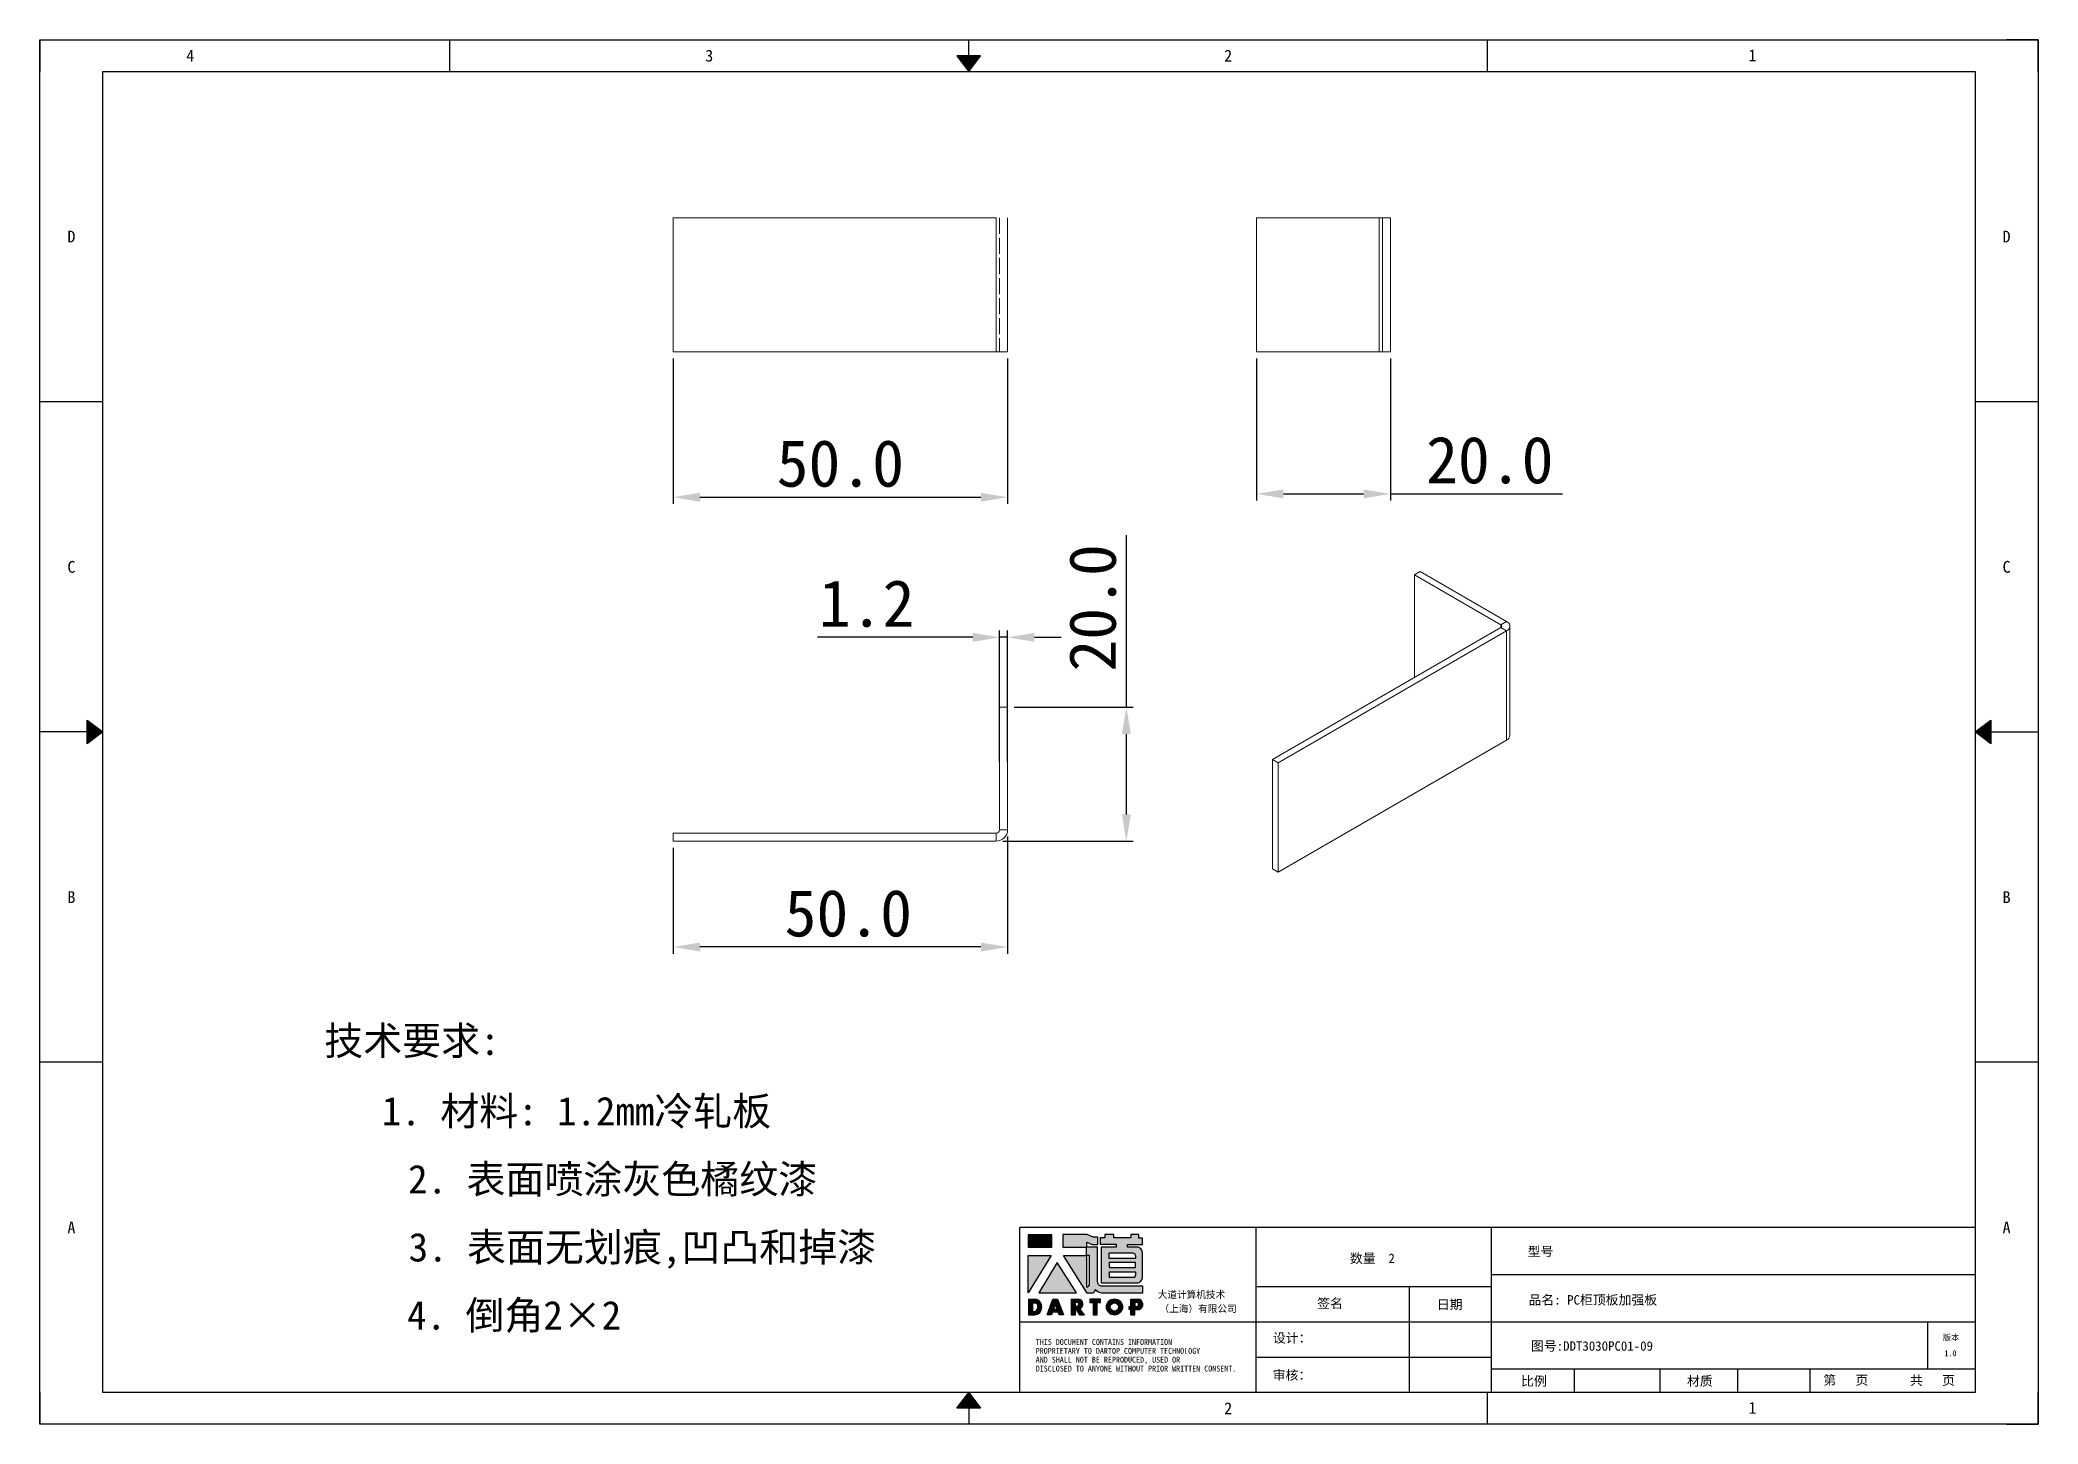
# Model space of a CAD drawing. Header units: millimetres. Extents: x 12436 to 30221, y 8547 to 23793.
# Drawn here: x 29922.8 to 30221.5, y 17317.6 to 17524.4 of the extents above; entities that cross this region are included whole.
import ezdxf
from ezdxf.enums import TextEntityAlignment as Align

# ---------------------------------------------------------------- set-up
doc = ezdxf.new("R2010")
doc.units = ezdxf.units.MM
doc.header["$PDSIZE"] = -1
doc.linetypes.add('ACAD_ISO02W100', pattern=[15, 12, -3])
doc.linetypes.add('DOT', pattern=[0.25, 0, -0.25])
for name, color, linetype in [('4', 7, 'Continuous'), ('FORMAT', 7, 'Continuous'), ('print', 30, 'Continuous'), ('虚线', 6, 'ACAD_ISO02W100')]:
    doc.layers.add(name, color=color, linetype=linetype)
doc.styles.add('Dartop', font='SIMFANG.TTF')
doc.styles.add('HZ', font='SimSun.ttf')
doc.styles.add('hzHT', font='SIMHEI.TTF')
doc.dimstyles.new('副本 (2) ISO-25', dxfattribs={"dimtxt": 7, "dimasz": 4, "dimexe": 1, "dimexo": 1, "dimgap": 1.524, "dimtad": 1, "dimdec": 1, "dimzin": 0, "dimdsep": 46, "dimtxsty": 'Standard', "dimcen": 2.5, "dimclrd": 4, "dimclre": 4, "dimclrt": 4, "dimadec": 0, "dimazin": 0, "dimtfac": 1, "dimtdec": 1, "dimtmove": 0, "dimatfit": 3, "dimfxl": 1, "dimtzin": 0, "dimarcsym": 0})

msp = doc.modelspace()

# ---------------------------------------------------------------- texts
at = {"color": 0}
for s, height, style, p in [('4', 1.763, 'Dartop', (29945.3, 17522.056)), ('3', 1.763, 'Dartop', (30022.869, 17522.056)), ('2', 1.763, 'Dartop', (30100.438, 17522.056)), ('1', 1.763, 'Dartop', (30178.81, 17522.112)), ('D', 1.763, 'Dartop', (29927.534, 17495.024)), ('D', 1.763, 'Dartop', (30216.791, 17495.024)), ('C', 1.763, 'Dartop', (29927.534, 17445.662)), ('C', 1.763, 'Dartop', (30216.791, 17445.662)), ('B', 1.763, 'Dartop', (29927.534, 17396.3)), ('B', 1.763, 'Dartop', (30216.791, 17396.3)), ('A', 1.763, 'Dartop', (29927.534, 17346.938)), ('A', 1.763, 'Dartop', (30216.791, 17346.938)), ('数量  2', 1.4103, 'hzHT', (30121.991, 17342.314)), ('型号', 1.4103, 'hzHT', (30147.127, 17343.35)), ('签名', 1.4103, 'hzHT', (30115.656, 17335.593)), ('日期', 1.4103, 'hzHT', (30133.551, 17335.42)), ('品名: PC柜顶板加强板  ', 1.41035, 'hzHT', (30155.909, 17336.11)), ('图号:DDT3030PC01-09', 1.41035, 'hzHT', (30154.819, 17329.216)), ('版本', 0.8815, 'hzHT', (30208.497, 17330.494)), ('1.0', 0.8815, 'Dartop', (30208.39, 17328.138)), ('比例', 1.4103, 'hzHT', (30146.144, 17323.983)), ('材质', 1.4103, 'hzHT', (30170.94, 17323.983)), ('第   页', 1.4103, 'hzHT', (30192.757, 17324.129)), ('共   页', 1.4103, 'hzHT', (30205.712, 17324.078)), ('2', 1.763, 'Dartop', (30100.438, 17319.906)), ('1', 1.763, 'Dartop', (30178.81, 17319.962))]:
    msp.add_text(s, height=height, dxfattribs=dict(at, style=style)).set_placement(p, align=Align.MIDDLE_CENTER)
at = {"style": 'HZ'}
for s, height, p in [('技术要求:', 4.2717, (29978.438, 17374.85)), ('     1. 材料: 1.2mm冷轧板      ', 4.27174, (30004.492, 17364.328)), ('    2. 表面喷涂灰色橘纹漆', 4.27174, (30002.629, 17354.157)), ('3. 表面无划痕,凹凸和掉漆', 4.27174, (30012.885, 17343.986)), ('4. 倒角2×2         ', 4.27174, (30006.786, 17333.816))]:
    msp.add_text(s, height=height, dxfattribs=at).set_placement(p, align=Align.MIDDLE_CENTER)
at = {"color": 0, "style": 'hzHT'}
for s, height, p in [('设计：', 1.4103, (30107.112, 17329.717)), ('THIS DOCUMENT CONTAINS INFORMATION', 0.88147, (30071.672, 17329.37)), ('PROPRIETARY TO DARTOP COMPUTER TECHNOLOGY', 0.88147, (30071.672, 17328.048)), ('AND SHALL NOT BE REPRODUCED, USED OR', 0.88147, (30071.672, 17326.726)), ('DISCLOSED TO ANYONE WITHOUT PRIOR WRITTEN CONSENT.', 0.88147, (30071.672, 17325.403)), ('审核：', 1.4103, (30107.091, 17324.164))]:
    msp.add_text(s, height=height, dxfattribs=at).set_placement(p)
at = {"layer": '4', "color": 0, "style": 'hzHT'}
for s, p in [('大道计算机技术', (30089.904, 17336.371)), ('（上海）有限公司', (30090.17, 17334.263))]:
    msp.add_text(s, height=1.0578, dxfattribs=at).set_placement(p)

# ---------------------------------------------------------------- blocks, each defined once
blk = doc.blocks.new('*U72')
at = {"color": 254, "linetype": 'Continuous', "extrusion": (0, 0, -1)}
for points in [[(-17, 0.333), (-16.812, 0.25), (-17, 0.5)], [(-17, 0.333), (-17.188, 0.25), (-16.812, 0.25)], [(-17, 0.333), (-17, 0.5), (-17.188, 0.25)]]:
    blk.add_solid(points, dxfattribs=at)
blk = doc.blocks.new('*U71')
at = {"color": 254, "linetype": 'Continuous', "extrusion": (0, 0, -1)}
for points in [[(-33.167, 11), (-33, 11), (-33.25, 11.188)], [(-33.167, 11), (-33.25, 11.188), (-33.25, 10.812)], [(-33.167, 11), (-33.25, 10.812), (-33, 11)]]:
    blk.add_solid(points, dxfattribs=at)
blk = doc.blocks.new('*U73')
at = {"color": 254, "linetype": 'Continuous'}
for points in [[(17, 21.667), (17.188, 21.75), (16.812, 21.75)], [(17, 21.667), (16.812, 21.75), (17, 21.5)], [(17, 21.667), (17, 21.5), (17.188, 21.75)]]:
    blk.add_solid(points, dxfattribs=at)
blk = doc.blocks.new('*U70')
at = {"color": 254, "linetype": 'Continuous', "extrusion": (0, 0, -1)}
for points in [[(-0.833, 11), (-0.75, 10.812), (-0.75, 11.188)], [(-0.833, 11), (-0.75, 11.188), (-1, 11)], [(-0.833, 11), (-1, 11), (-0.75, 10.812)]]:
    blk.add_solid(points, dxfattribs=at)
blk = doc.blocks.new('dadao')
for p, q in [((48, 19.2), (44.9, 10.4)), ((44.9, 10.4), (51.2, 10.4)), ((51.2, 10.4), (48, 19.2))]:
    blk.add_line(p, q)
for points in [[(41.8, 121.6), (41.8, 143.7), (-0.4, 143.7), (-0.4, 121.6), (41.8, 121.6)], [(104.8, 122), (104.8, 130.3), (114.1, 126.3), (124.2, 126.3), (124.2, 139.6), (115.9, 139.6), (105.1, 143.9), (61.5, 143.9)], [(61.7, 144), (61.7, 121.3), (103.9, 121.3)], [(113.4, 38.7), (105.1, 38.7), (63, 106.5), (103.9, 106.5), (103.9, 120.9), (103.9, 121.3)], [(109.7, 53.6), (109.7, 106.2), (104.3, 106.2), (104.3, 50.4), (106.6, 50.4)], [(144.6, 94.4), (144.6, 84.8), (192, 84.8), (192, 94.1), (144.9, 94.1)], [(120.2, 45), (119.5, 45), (119.5, 44.6)], [(0, 28), (0, 0), (11.8, 0)], [(0.1, 28), (14, 28)], [(7.1, 21.8), (7.1, 6.1), (12, 6.1)], [(7.1, 21.8), (11.4, 21.8)], [(76.8, 28.2), (76.8, 0), (84.1, 0), (84.1, 11.1), (91.6, -0.1), (100.3, -0.1), (91.7, 11.1)], [(76.8, 28.2), (90.6, 28.2)], [(84, 22.7), (84, 15.3), (87.2, 15.3)], [(84, 22.7), (87.3, 22.7)], [(183.7, 0), (183.7, 9.6), (180.6, 9.6), (180.6, 14.9), (183.8, 14.9), (183.8, 28.1), (196.1, 28.1), (196.5, 28.1)], [(183.7, 0), (190.9, 0), (190.9, 9.6), (198.8, 9.6)], [(194.9, 22.3), (190.8, 22.3), (190.8, 15), (194.4, 15)]]:
    blk.add_lwpolyline(points)
blk.add_lwpolyline([(137.1, 144.2), (137.1, 137.9), (128.3, 137.9), (128.3, 126.5), (157.3, 126.5), (157.3, 121.5), (130.3, 121.5), (130.3, 57.5), (194.4, 57.5, 0.414214), (204.4, 67.5), (204.4, 111.3, 0.414214), (194.4, 121.3), (177.5, 121.3), (177.5, 126.3), (204.7, 126.3), (204.7, 137.7), (198.2, 137.7), (198.2, 143.9), (183.3, 143.9), (183.3, 138), (153, 138), (153, 144.2), (137.1, 144.2)], format="xyb", close=True)
for points in [[(104.8, 122), (123.4, 122), (123.4, 60, 0.414214), (131.4, 52), (204.8, 52), (204.8, 39.1), (131.7, 39.1)], [(144.3, 110.8), (144.3, 101.8), (192.3, 101.8), (192.3, 105.5, 0.414214), (187.3, 110.5), (144.3, 110.5)], [(144.6, 77), (144.6, 67.5), (187.6, 67.5, 0.414214), (192.6, 72.5), (192.6, 76.4), (144.6, 76.4)]]:
    blk.add_lwpolyline(points, format="xyb")
for points in [[(-0.3, 106.2), (40.4, 106.2), (-0.3, 39.7), (-0.3, 106.2)], [(51.7, 94.1), (18.4, 39.3), (86.2, 39.3)], [(43.8, 28.2), (51.8, 28.2), (62.6, -0.1), (55, -0.1), (53.2, 5), (42.9, 5), (41.1, 0), (33.6, 0)], [(110, 28.1), (110, 21.9), (116, 21.9), (116, -0.1), (123.2, -0.1), (123.2, 22), (129.2, 22), (129.2, 28.1), (110, 28.1)]]:
    blk.add_lwpolyline(points, close=True)
for radius in [14.5, 7.44]:
    blk.add_circle((154.2, 14.2), radius)
for centre, radius, start, end in [((99.2, 60.7), 12.6, 305.6399, 325.969), ((111.6, 46.7), 8.19, 282.9811, 347.6627), ((136, 61.7), 22.9, 226.7358, 259.3209), ((8.5, 13.9), 8.49, 294.2143, 69.7177), ((9.6, 14.2), 14.4, 278.6604, 72.3203), ((86.4, 19), 3.8, 282.527, 76.7196), ((88.6, 19.4), 8.95, 290.6073, 77.2124), ((193.7, 18.7), 3.8, 280.9891, 72.5513), ((195.7, 18.6), 9.51, 288.8959, 85.2442)]:
    blk.add_arc(centre, radius, start, end)
blk = doc.blocks.new('*D375')
at = {"layer": 'Defpoints', "color": 0}
for p in [(30067.47, 17406.37), (30017.47, 17404.67), (30017.47, 17388.85)]:
    blk.add_point(p, dxfattribs=at)
at = {"layer": 'FORMAT', "color": 4, "lineweight": -2}
for p, q in [((30017.47, 17403.67), (30017.47, 17387.85)), ((30067.47, 17405.37), (30067.47, 17387.85)), ((30063.47, 17388.85), (30021.47, 17388.85))]:
    blk.add_line(p, q, dxfattribs=at)
at = {"layer": 'FORMAT', "color": 4}
for points in [[(30021.47, 17389.51), (30021.47, 17388.18), (30017.47, 17388.85)], [(30063.47, 17389.51), (30063.47, 17388.18), (30067.47, 17388.85)]]:
    blk.add_solid(points, dxfattribs=at)
at = {"layer": 'FORMAT', "color": 4, "insert": (30043.66, 17393.87), "char_height": 7, "attachment_point": 5}
blk.add_mtext('50.0', dxfattribs=at)
blk = doc.blocks.new('*D376')
at = {"layer": 'Defpoints', "color": 0}
for p in [(30067.47, 17424.67), (30085.22, 17424.67), (30065.77, 17404.67)]:
    blk.add_point(p, dxfattribs=at)
at = {"layer": 'FORMAT', "color": 4, "lineweight": -2}
for p, q in [((30085.22, 17424.67), (30085.22, 17450.39)), ((30068.47, 17424.67), (30086.22, 17424.67)), ((30085.22, 17408.67), (30085.22, 17420.67)), ((30066.77, 17404.67), (30086.22, 17404.67))]:
    blk.add_line(p, q, dxfattribs=at)
at = {"layer": 'FORMAT', "color": 4}
for points in [[(30084.55, 17420.67), (30085.89, 17420.67), (30085.22, 17424.67)], [(30084.55, 17408.67), (30085.89, 17408.67), (30085.22, 17404.67)]]:
    blk.add_solid(points, dxfattribs=at)
at = {"layer": 'FORMAT', "color": 4, "insert": (30080.2, 17439.53), "char_height": 7, "attachment_point": 5, "rotation": 90}
blk.add_mtext('20.0', dxfattribs=at)
blk = doc.blocks.new('*D377')
at = {"layer": 'Defpoints', "color": 0}
for p in [(30017.47, 17477.82), (30067.47, 17477.82), (30067.47, 17456.07)]:
    blk.add_point(p, dxfattribs=at)
at = {"layer": 'FORMAT', "color": 4, "lineweight": -2}
for p, q in [((30017.47, 17476.82), (30017.47, 17455.07)), ((30067.47, 17476.82), (30067.47, 17455.07)), ((30021.47, 17456.07), (30063.47, 17456.07))]:
    blk.add_line(p, q, dxfattribs=at)
at = {"layer": 'FORMAT', "color": 4}
for points in [[(30021.47, 17456.74), (30021.47, 17455.4), (30017.47, 17456.07)], [(30063.47, 17456.74), (30063.47, 17455.4), (30067.47, 17456.07)]]:
    blk.add_solid(points, dxfattribs=at)
at = {"layer": 'FORMAT', "color": 4, "insert": (30042.47, 17461.09), "char_height": 7, "attachment_point": 5}
blk.add_mtext('50.0', dxfattribs=at)
blk = doc.blocks.new('*D378')
at = {"layer": 'Defpoints', "color": 0}
for p in [(30104.69, 17477.82), (30124.69, 17477.82), (30124.69, 17456.57)]:
    blk.add_point(p, dxfattribs=at)
at = {"layer": 'FORMAT', "color": 4, "lineweight": -2}
for p, q in [((30104.69, 17476.82), (30104.69, 17455.57)), ((30124.69, 17476.82), (30124.69, 17455.57)), ((30108.69, 17456.57), (30120.69, 17456.57)), ((30124.69, 17456.57), (30150.4, 17456.57))]:
    blk.add_line(p, q, dxfattribs=at)
at = {"layer": 'FORMAT', "color": 4}
for points in [[(30108.69, 17457.23), (30108.69, 17455.9), (30104.69, 17456.57)], [(30120.69, 17457.23), (30120.69, 17455.9), (30124.69, 17456.57)]]:
    blk.add_solid(points, dxfattribs=at)
at = {"layer": 'FORMAT', "color": 4, "insert": (30139.54, 17461.59), "char_height": 7, "attachment_point": 5}
blk.add_mtext('20.0', dxfattribs=at)
blk = doc.blocks.new('*D379')
at = {"layer": 'Defpoints', "color": 0}
for p in [(30067.47, 17435.13), (30066.27, 17415.52), (30067.47, 17415.52)]:
    blk.add_point(p, dxfattribs=at)
at = {"layer": 'FORMAT', "color": 4, "lineweight": -2}
for p, q in [((30066.27, 17416.52), (30066.27, 17436.13)), ((30067.47, 17416.52), (30067.47, 17436.13)), ((30062.27, 17435.13), (30039.05, 17435.13)), ((30067.47, 17435.13), (30066.27, 17435.13)), ((30071.47, 17435.13), (30075.47, 17435.13))]:
    blk.add_line(p, q, dxfattribs=at)
at = {"layer": 'FORMAT', "color": 4}
for points in [[(30062.27, 17435.79), (30062.27, 17434.46), (30066.27, 17435.13)], [(30071.47, 17435.79), (30071.47, 17434.46), (30067.47, 17435.13)]]:
    blk.add_solid(points, dxfattribs=at)
at = {"layer": 'FORMAT', "color": 4, "insert": (30046.41, 17440.15), "char_height": 7, "attachment_point": 5}
blk.add_mtext('1.2', dxfattribs=at)

# ---------------------------------------------------------------- dimensions: what is measured, and where the dimension line sits
at = {"layer": 'FORMAT'}
for base, p1, p2, picture, middle in [((30067.466, 17456.07), (30017.466, 17477.822), (30067.466, 17477.822), '*D377', (30042.466, 17461.094)), ((30124.686, 17456.568), (30104.686, 17477.822), (30124.686, 17477.822), '*D378', (30139.543, 17461.592))]:
    dim = msp.add_linear_dim(base=base, p1=p1, p2=p2, dimstyle='副本 (2) ISO-25', dxfattribs=at)
    dim.commit()
    dim.dimension.update_dxf_attribs({"geometry": picture, "text_midpoint": middle})
dim = msp.add_linear_dim(base=(30085.22, 17424.674), p1=(30065.766, 17404.674), p2=(30067.466, 17424.674), angle=90, dimstyle='副本 (2) ISO-25', dxfattribs=at)
dim.commit()
dim.dimension.update_dxf_attribs({"geometry": '*D376', "text_midpoint": (30080.196, 17439.531)})
for base, p1, p2, picture, middle in [((30067.466, 17435.128), (30066.266, 17415.524), (30067.466, 17415.524), '*D379', (30046.408, 17435.128)), ((30017.466, 17388.848), (30067.466, 17406.374), (30017.466, 17404.674), '*D375', (30043.659, 17388.848))]:
    dim = msp.add_linear_dim(base=base, p1=p1, p2=p2, dimstyle='副本 (2) ISO-25', dxfattribs=at)
    dim.commit()
    dim.dimension.update_dxf_attribs({"geometry": picture, "text_midpoint": middle, "dimtype": 160})

# ---------------------------------------------------------------- hatches: boundary and pattern name
for points in [[(30074.072, 17345.846), (30070.556, 17345.846), (30070.556, 17344.009), (30074.072, 17344.009)], [(30073.959, 17342.723), (30070.565, 17342.723), (30070.565, 17337.182)], [(30074.9, 17341.718), (30072.126, 17337.145), (30077.775, 17337.145)], [(30081.362, 17336.21), (30079.756, 17336.21), (30079.756, 17335.7), (30080.257, 17335.7), (30080.257, 17333.865), (30080.857, 17333.865), (30080.857, 17335.701), (30081.362, 17335.701)]]:
    msp.add_hatch(color=0).paths.add_polyline_path(points)
h = msp.add_hatch(color=0)
h.paths.add_polyline_path([(30079.327, 17344.729), (30080.103, 17344.394), (30080.943, 17344.394), (30080.943, 17345.504), (30080.25, 17345.504), (30079.348, 17345.861), (30075.734, 17345.861), (30075.734, 17343.983), (30079.251, 17343.983), (30079.251, 17343.945), (30079.251, 17342.744), (30075.841, 17342.744), (30079.348, 17337.099), (30080.043, 17337.099, 0.2793748), (30080.55, 17337.592), (30080.55, 17337.618), (30080.611, 17337.618, 0.1431454), (30081.567, 17337.132), (30087.662, 17337.132), (30087.662, 17338.202), (30081.541, 17338.202, -0.4142136), (30080.875, 17338.869), (30080.875, 17344.042), (30079.327, 17344.042)])
h.paths.add_polyline_path([(30079.286, 17342.72), (30079.733, 17342.72), (30079.733, 17338.339, -0.0889357), (30079.474, 17338.073), (30079.285, 17338.073)], flags=16)
h = msp.add_hatch(color=0)
h.paths.add_polyline_path([(30087.652, 17345.349), (30087.11, 17345.349), (30087.11, 17345.865), (30085.87, 17345.865), (30085.87, 17345.375), (30083.339, 17345.375), (30083.339, 17345.891), (30082.014, 17345.891), (30082.014, 17345.365), (30081.282, 17345.365), (30081.282, 17344.414), (30083.698, 17344.414), (30083.698, 17343.994), (30081.446, 17343.994), (30081.446, 17338.668), (30086.793, 17338.668, 0.4142136), (30087.626, 17339.501), (30087.626, 17343.148, 0.4142136), (30086.793, 17343.982), (30085.379, 17343.982), (30085.379, 17344.395), (30087.652, 17344.395)])
h.paths.add_polyline_path([(30086.202, 17343.079, -0.4142136), (30086.619, 17342.662), (30086.619, 17342.357), (30082.616, 17342.357), (30082.616, 17343.079)], flags=16)
h.paths.add_polyline_path([(30086.593, 17341.712), (30086.593, 17340.938), (30082.642, 17340.938), (30082.642, 17341.712)], flags=16)
h.paths.add_polyline_path([(30086.645, 17340.241), (30086.645, 17339.91, -0.4142136), (30086.228, 17339.493), (30082.642, 17339.493), (30082.642, 17340.241)], flags=16)
h = msp.add_hatch(color=0)
h.paths.add_polyline_path([(30071.755, 17336.201), (30070.59, 17336.201), (30070.59, 17333.872), (30071.571, 17333.872, 0.7930159)])
h.paths.add_polyline_path([(30071.588, 17334.382), (30071.181, 17334.382), (30071.181, 17335.691), (30071.543, 17335.691, -0.6713609)], flags=16)
h = msp.add_hatch(color=0)
h.paths.add_polyline_path([(30074.909, 17336.22), (30074.244, 17336.22), (30073.39, 17333.869), (30074.019, 17333.869), (30074.167, 17334.286), (30075.02, 17334.286), (30075.171, 17333.864), (30075.806, 17333.864)])
h.paths.add_polyline_path([(30074.857, 17334.735), (30074.329, 17334.735), (30074.588, 17335.474)], flags=16)
h = msp.add_hatch(color=0)
h.paths.add_polyline_path([(30078.138, 17336.219), (30076.993, 17336.219), (30076.993, 17333.868), (30077.599, 17333.868), (30077.599, 17334.8), (30078.22, 17333.86), (30078.952, 17333.86), (30078.236, 17334.794, 0.7440549)])
h.paths.add_polyline_path([(30077.593, 17335.148), (30077.593, 17335.765), (30077.863, 17335.765, -0.796809), (30077.859, 17335.148)], flags=16)
h = msp.add_hatch(color=0)
h.paths.add_polyline_path([(30082.235, 17335.052, 1), (30084.648, 17335.052, 1)])
h.paths.add_polyline_path([(30084.062, 17335.052, -1), (30082.821, 17335.052, -1)], flags=16)
h = msp.add_hatch(color=0)
h.paths.add_polyline_path([(30086.964, 17336.213), (30086.929, 17336.213), (30085.908, 17336.213), (30085.908, 17335.116), (30085.637, 17335.116), (30085.637, 17334.671), (30085.904, 17334.671), (30085.904, 17333.872), (30086.5, 17333.872), (30086.5, 17334.674), (30087.155, 17334.674, 0.8123038)])
h.paths.add_polyline_path([(30086.491, 17335.119), (30086.491, 17335.733), (30086.83, 17335.733, -0.7782134), (30086.795, 17335.119)], flags=16)

# ---------------------------------------------------------------- linework, layer by layer
at = {"color": 0, "linetype": 'DOT'}
for p, q in [((29922.833, 17524.406), (30216.791, 17524.406)), ((29922.833, 17322.256), (29922.833, 17519.705)), ((30221.493, 17519.705), (30221.493, 17322.256)), ((30216.791, 17317.555), (29922.833, 17317.555))]:
    msp.add_line(p, q, dxfattribs=at)
at = {"color": 0}
for p, q in [((29922.833, 17524.406), (29922.833, 17519.705)), ((29922.833, 17524.406), (29922.833, 17524.406)), ((29984.084, 17519.705), (29984.084, 17524.406)), ((30061.653, 17522.056), (30061.653, 17524.406)), ((30139.222, 17519.705), (30139.222, 17524.406)), ((30221.493, 17524.406), (30216.791, 17524.406)), ((30221.493, 17519.705), (30221.493, 17524.406)), ((29932.235, 17322.256), (29932.235, 17519.705)), ((29932.235, 17519.705), (30212.09, 17519.705)), ((30212.09, 17519.705), (30212.09, 17322.256)), ((29932.235, 17470.343), (29922.833, 17470.343)), ((30221.493, 17470.343), (30212.09, 17470.343)), ((29929.884, 17420.981), (29922.833, 17420.981)), ((30214.441, 17420.981), (30221.493, 17420.981)), ((29932.235, 17371.619), (29922.833, 17371.619)), ((30221.493, 17371.619), (30212.09, 17371.619)), ((30212.09, 17346.938), (30069.293, 17346.938)), ((30069.293, 17322.256), (30069.293, 17346.938)), ((30104.551, 17346.938), (30104.551, 17322.256)), ((30139.81, 17322.256), (30139.81, 17346.938)), ((30104.551, 17338.123), (30139.81, 17338.123)), ((30127.469, 17338.123), (30127.469, 17322.256)), ((30139.81, 17339.886), (30212.09, 17339.886)), ((30069.293, 17332.834), (30104.551, 17332.834)), ((30104.551, 17332.834), (30212.09, 17332.834)), ((30205.039, 17325.782), (30205.039, 17332.834)), ((30104.551, 17327.545), (30139.81, 17327.545)), ((30139.81, 17325.782), (30212.09, 17325.782)), ((30152.215, 17322.256), (30152.215, 17325.782)), ((30164.999, 17322.256), (30164.999, 17325.782)), ((30176.621, 17322.256), (30176.621, 17325.782)), ((30187.409, 17322.256), (30187.409, 17325.782)), ((29922.833, 17322.256), (29922.833, 17317.555)), ((30212.09, 17322.256), (29932.235, 17322.256)), ((30061.653, 17319.906), (30061.653, 17317.555)), ((30139.222, 17317.555), (30139.222, 17322.256)), ((30221.493, 17317.555), (30221.493, 17322.256)), ((29922.833, 17317.555), (29922.833, 17317.555)), ((30216.791, 17317.555), (30221.493, 17317.555))]:
    msp.add_line(p, q, dxfattribs=at)
at = {"color": 7, "linetype": 'Continuous', "lineweight": 15}
for p, q in [((30017.466, 17497.822), (30017.466, 17477.822)), ((30017.466, 17497.822), (30065.766, 17497.822)), ((30065.766, 17497.822), (30065.766, 17477.822)), ((30067.466, 17497.822), (30067.466, 17477.822)), ((30122.986, 17497.822), (30104.686, 17497.822)), ((30104.686, 17497.822), (30104.686, 17477.822)), ((30122.986, 17497.822), (30122.986, 17477.822)), ((30123.486, 17497.822), (30122.986, 17497.822)), ((30123.486, 17497.822), (30123.486, 17477.822)), ((30124.686, 17497.822), (30123.486, 17497.822)), ((30124.686, 17497.822), (30124.686, 17477.822)), ((30017.466, 17477.822), (30065.766, 17477.822)), ((30065.766, 17477.822), (30067.466, 17477.822)), ((30122.986, 17477.822), (30104.686, 17477.822)), ((30123.486, 17477.822), (30122.986, 17477.822)), ((30124.686, 17477.822), (30123.486, 17477.822)), ((30128.266, 17444.458), (30129.114, 17444.948)), ((30142.054, 17437.478), (30129.114, 17444.948)), ((30141.206, 17436.988), (30128.266, 17444.458)), ((30128.266, 17444.458), (30128.266, 17429.11)), ((30107.052, 17416.863), (30141.206, 17436.58)), ((30107.901, 17416.374), (30142.054, 17436.09)), ((30141.206, 17436.988), (30142.054, 17437.478)), ((30141.206, 17436.988), (30141.206, 17436.58)), ((30142.054, 17436.09), (30141.206, 17436.58)), ((30142.054, 17436.09), (30142.054, 17419.759)), ((30066.266, 17424.674), (30067.466, 17424.674)), ((30066.266, 17406.374), (30066.266, 17424.674)), ((30067.466, 17406.374), (30067.466, 17424.674)), ((30107.901, 17400.043), (30142.054, 17419.759)), ((30107.901, 17416.374), (30107.052, 17416.863)), ((30107.052, 17416.863), (30107.052, 17400.533)), ((30107.901, 17416.374), (30107.901, 17400.043)), ((30066.266, 17406.374), (30067.466, 17406.374)), ((30017.466, 17404.674), (30017.466, 17405.874)), ((30017.466, 17405.874), (30065.766, 17405.874)), ((30017.466, 17404.674), (30065.766, 17404.674)), ((30065.766, 17404.674), (30065.766, 17405.874)), ((30107.901, 17400.043), (30107.052, 17400.533))]:
    msp.add_line(p, q, dxfattribs=at)
at = {"color": 0}
for points in [[(30061.653, 17519.705), (30063.416, 17522.056), (30059.89, 17522.056), (30061.653, 17519.705)], [(29932.235, 17420.981), (29929.884, 17419.218), (29929.884, 17422.744), (29932.235, 17420.981)], [(30212.09, 17420.981), (30214.441, 17422.744), (30214.441, 17419.218), (30212.09, 17420.981)], [(30061.653, 17322.256), (30063.416, 17319.906), (30059.89, 17319.906), (30061.653, 17322.256)]]:
    msp.add_lwpolyline(points, close=True, dxfattribs=at)
at = {"color": 7, "linetype": 'Continuous', "lineweight": 15, "flags": 128}
msp.add_lwpolyline([(30142.054, 17436.09), (30142.227, 17436.207), (30142.367, 17436.338), (30142.469, 17436.481), (30142.531, 17436.63), (30142.552, 17436.784), (30142.531, 17436.937), (30142.469, 17437.087), (30142.367, 17437.229), (30142.227, 17437.361), (30142.054, 17437.478)], dxfattribs=at)
at = {"color": 7, "linetype": 'Continuous', "lineweight": 15}
for centre, radius, start, end in [((30141.128, 17436.784), 0.218, 290.78342, 69.21658), ((30141.708, 17420.533), 0.847, 294.07431, 354.60555), ((30065.766, 17406.374), 1.7, 270, 0), ((30065.766, 17406.374), 0.5, 270, 0)]:
    msp.add_arc(centre, radius, start, end, dxfattribs=at)
msp.add_open_spline([(30142.552, 17420.453), (30142.552, 17436.784)], degree=1, dxfattribs=at)
at = {"layer": 'print', "color": 4}
msp.add_lwpolyline([(29922.833, 17524.406), (30221.493, 17524.406), (30221.493, 17317.555), (29922.833, 17317.555)], close=True, dxfattribs=at)
at = {"layer": '虚线', "linetype": 'ACAD_ISO02W100', "lineweight": 0, "ltscale": 0.2}
msp.add_line((30066.266, 17497.822), (30066.266, 17477.822), dxfattribs=at)

# ---------------------------------------------------------------- block references
at = {"color": 0, "linetype": 'Continuous', "xscale": 9.40231302549546, "yscale": 9.402313025563672, "zscale": 9.402313025564602}
for name, p in [('*U73', (29901.814, 17317.555)), ('*U70', (29922.833, 17317.555)), ('*U71', (29901.814, 17317.555)), ('*U72', (29901.814, 17317.555))]:
    msp.add_blockref(name, p, dxfattribs=at)
at = {"color": 0, "xscale": 0.08333868362933572, "yscale": 0.08333868363479269, "zscale": 0.08333868363568625}
msp.add_blockref('dadao', (30070.59, 17333.872), dxfattribs=at)

msp.set_redraw_order([(e.dxf.handle, doc.entitydb.next_handle()) for e in msp.query("TEXT MTEXT ATTDEF DIMENSION ARC_DIMENSION")])  # texts and dimensions are drawn at this point

doc.saveas('drawing.dxf')
